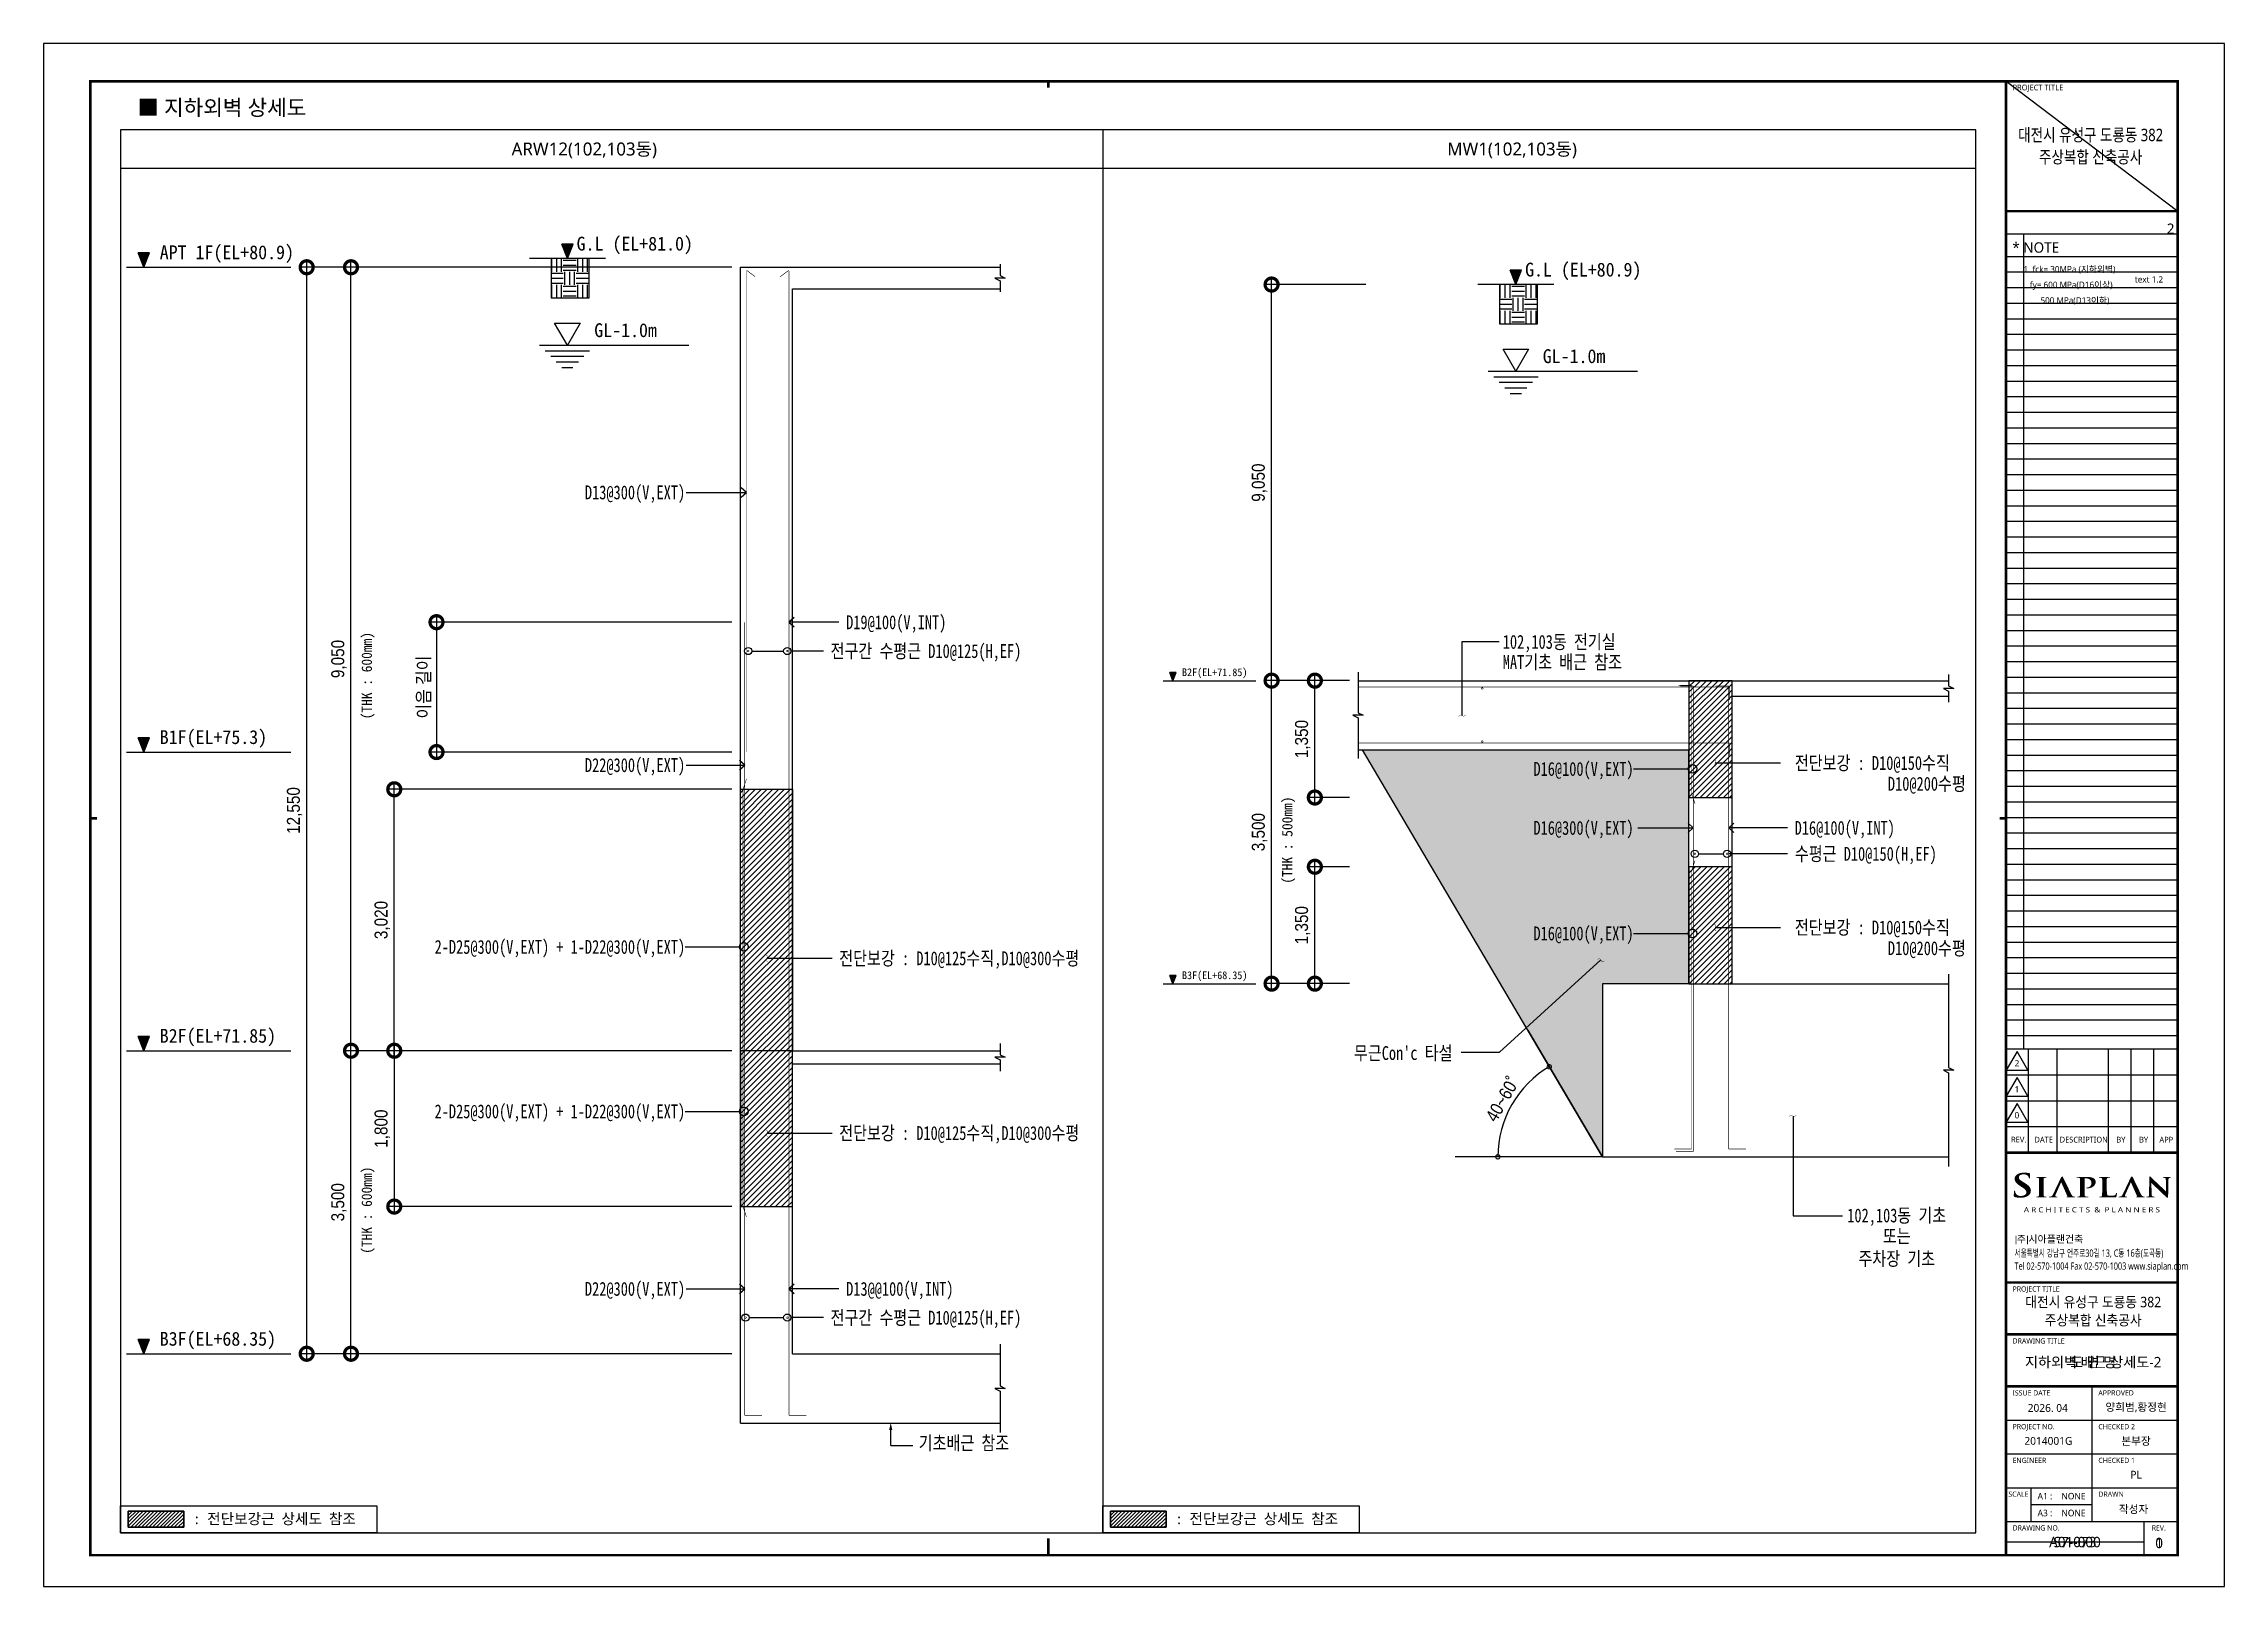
# Model space of a CAD drawing. Header units: millimetres. Extents: x 0 to 252030, y -124740 to 196020.
# Drawn here: x 50430 to 75630, y -71280 to -53460 of the extents above; entities that cross this region are included whole.
import ezdxf
from ezdxf.enums import TextEntityAlignment as Align

# ---------------------------------------------------------------- set-up
doc = ezdxf.new("R2010")
doc.units = ezdxf.units.MM
doc.header["$LTSCALE"] = 30
doc.layers.get('DEFPOINTS').update_dxf_attribs({"color": 142})
for name, color, linetype in [('0-LIST.테두리선', 7, 'Continuous'), ('0-SEC1', 3, 'Continuous'), ('0-TEXT', 3, 'Continuous'), ('0-주철근', 2, 'Continuous'), ('0-지시선', 7, 'Continuous'), ('0-해치', 251, 'Continuous'), ('AA-SHEET-TEXT', 3, 'Continuous'), ('S-CON', 2, 'Continuous'), ('S-SYM', 5, 'Continuous'), ('S-철근', 3, 'Continuous'), ('TABLE-1', 3, 'Continuous'), ('TEX', 3, 'Continuous'), ('TEXT', 6, 'Continuous'), ('X-PLAN-B1F$0$A-DIM', 7, 'Continuous'), ('XR-FORM_(도룡동)$0$AA-SHEET', 9, 'Continuous'), ('XR-FORM_(도룡동)$0$Sheet', 7, 'Continuous'), ('XR-FORM_(도룡동)$0$Sheet-text', 3, 'Continuous'), ('XR-FORM_(도룡동)$0$TEXT', 3, 'Continuous')]:
    doc.layers.add(name, color=color, linetype=linetype)
doc.styles.add('X-PLAN-B1F$0$Gdim', font='Dotum.ttf', dxfattribs={"width": 0.9})
doc.styles.add('XR-FORM$0$맑은고딕', font='malgun.ttf')
doc.styles.add('XR-FORM_(도룡동)$0$맑은고딕', font='malgun.ttf')
doc.styles.add('XR-FORM_(도룡동)$0$충북옥천_FORM$0$맑은고딕', font='malgun.ttf')
doc.styles.add('XR-FORM_(도룡동)$1$맑은고딕', font='malgun.ttf')
doc.styles.add('XR-FORM_(도룡동)$2$맑은고딕', font='malgun.ttf')
doc.styles.add('XR-FORM_(도룡동)$3$맑은고딕', font='malgun.ttf')
doc.styles.add('돋음체', font='DotumChe.ttf')
doc.styles.add('맑은 고딕', font='malgun.ttf')
doc.styles.add('맑은고딕', font='malgun.ttf')
doc.dimstyles.new('X-PLAN-B1F$0$Gdim200', dxfattribs={"dimscale": 200, "dimtxt": 3, "dimasz": 6, "dimexe": 1.5, "dimexo": 2, "dimgap": 1, "dimtad": 1, "dimdec": 0, "dimzin": 0, "dimdsep": 46, "dimlunit": 6, "dimtxsty": 'X-PLAN-B1F$0$Gdim', "dimblk": 'X-PLAN-B1F$0$_DotSmall', "dimcen": 1.5, "dimdle": 1.5, "dimclrd": 1, "dimclre": 1, "dimclrt": 256, "dimazin": 0, "dimtfac": 1, "dimtdec": 0, "dimtix": 1, "dimtmove": 2, "dimatfit": 3, "dimldrblk": 'X-PLAN-B1F$0$_DotSmall', "dimfxl": 1.5, "dimtolj": 1, "dimtzin": 0, "dimlwd": -1, "dimlwe": -1, "dimarcsym": 0})

msp = doc.modelspace()

# ---------------------------------------------------------------- texts
at = {"layer": '0-TEXT', "color": 2, "style": '돋음체'}
for s, p in [('G.L (EL+81.0)', (56589.05711, -55850.11551)), ('APT 1F(EL+80.9)', (51771.92948, -55950.11551)), ('B1F(EL+75.3)', (51771.92948, -61550.11551)), ('B2F(EL+71.85)', (51771.92948, -65000.11551)), ('B3F(EL+68.35)', (51771.92948, -68500.11551))]:
    msp.add_text(s, height=160, dxfattribs=at).set_placement(p)
at = {"layer": '0-TEXT', "style": '돋음체'}
for s, height, p in [('G.L (EL+80.9)', 160, (67549.42656, -56150.11551)), ('GL-1.0m', 160, (56793.05682, -56850.11551)), ('GL-1.0m', 160, (67753.42627, -57150.11551)), ('B2F(EL+71.85)', 90, (63584.69165, -60765.97021)), ('B3F(EL+68.35)', 90, (63584.69165, -64265.97021)), (': 전단보강근 상세도 참조', 124.153948, (52159.3063, -70561.534, 0.00034)), (': 전단보강근 상세도 참조', 124.153948, (63510.2827, -70561.534, 0.00034))]:
    msp.add_text(s, height=height, dxfattribs=at).set_placement(p)
at = {"layer": '0-TEXT', "color": 4, "style": '돋음체', "width": 0.8}
for s, p in [('D13@300(V,EXT)', (57843.41539, -58643.49769)), ('D22@300(V,EXT)', (57843.41539, -61793.49769)), ('D16@100(V,EXT)', (68803.78484, -61837.58999)), ('D16@300(V,EXT)', (68803.78484, -62518.49769)), ('D16@100(V,EXT)', (68803.78484, -63737.58999)), ('2-D25@300(V,EXT) + 1-D22@300(V,EXT)', (57843.41539, -63893.49769)), ('2-D25@300(V,EXT) + 1-D22@300(V,EXT)', (57843.41539, -65793.49769)), ('D22@300(V,EXT)', (57843.41539, -67843.49769))]:
    msp.add_text(s, height=160, dxfattribs=at).set_placement(p, align=Align.MIDDLE_RIGHT)
for s, p in [(' D19@100(V,INT)', (59620.83266, -60143.49769)), (' 전구간 수평근 D10@125(H,EF)', (59440.83266, -60476.26163)), ('  전단보강 : D10@150수직', (70501.20211, -61768.978)), ('               D10@200수평', (70501.20211, -62008.978)), (' D16@100(V,INT)', (70581.20211, -62518.49769)), ('  수평근 D10@150(H,EF)', (70501.20211, -62818.49769)), ('  전단보강 : D10@150수직', (70501.20211, -63668.978)), (' 전단보강 : D10@125수직,D10@300수평', (59540.83266, -64024.96381)), ('               D10@200수평', (70501.20211, -63908.978)), (' 전단보강 : D10@125수직,D10@300수평', (59540.83266, -66043.49769)), (' D13@@100(V,INT)', (59620.83266, -67843.49769)), (' 전구간 수평근 D10@125(H,EF)', (59440.83266, -68176.26163))]:
    msp.add_text(s, height=160, dxfattribs=at).set_placement(p, align=Align.MIDDLE_LEFT)
at = {"layer": '0-TEXT', "linetype": 'Continuous', "style": '돋음체'}
for p in [(54223.64497, -61264.3793), (54223.64497, -67439.3793)]:
    msp.add_text('(THK : 600mm)', height=120, rotation=90, dxfattribs=at).set_placement(p)
at = {"layer": '0-TEXT', "color": 4, "style": '돋음체', "width": 0.8}
for s, p in [('102,103동 전기실', (67291.27061, -60449.78056)), ('MAT기초 배근 참조', (67291.27061, -60683.3197)), ("무근Con'c 타설", (65571.55278, -65199.23285)), ('기초배근 참조', (60541.97069, -69703.75308))]:
    msp.add_text(s, height=160, dxfattribs=at).set_placement(p)
at = {"layer": '0-TEXT', "color": 1, "linetype": 'Continuous', "style": '돋음체'}
msp.add_text('(THK : 500mm)', height=120, rotation=90, dxfattribs=at).set_placement((64861.21397, -63164.3793))
at = {"layer": '0-TEXT', "color": 4, "style": '돋음체', "width": 0.8}
for s, p in [('102,103동 기초', (71844.07123, -66995.10493)), ('또는', (71844.07123, -67234.10493)), ('주차장 기초', (71844.07123, -67494.10493))]:
    msp.add_text(s, height=160, dxfattribs=at).set_placement(p, align=Align.MIDDLE_CENTER)
at = {"layer": 'AA-SHEET-TEXT'}
for s, style, p in [('지하외벽 배근 상세도-2', 'XR-FORM$0$맑은고딕', (74113.90026, -68690.0206)), ('S7-073', 'XR-FORM_(도룡동)$2$맑은고딕', (73903.50013, -70768.09032)), ('0', '맑은고딕', (74875.95675, -70778.92003))]:
    msp.add_text(s, height=120, dxfattribs=dict(at, style=style)).set_placement(p, align=Align.MIDDLE_CENTER)
for style, p in [('XR-FORM_(도룡동)$0$맑은고딕', (74025.41387, -70237.84788)), ('XR-FORM_(도룡동)$1$맑은고딕', (74025.41387, -70432.61602))]:
    msp.add_text('NONE', height=75, dxfattribs=dict(at, style=style)).set_placement(p, align=Align.MIDDLE_RIGHT)
at = {"layer": 'TEX', "style": '맑은 고딕'}
for s, p in [('ARW12(102,103동)', (56677.87514, -54677.0165)), ('MW1(102,103동)', (67399.12514, -54677.0165))]:
    msp.add_text(s, height=150, dxfattribs=at).set_placement(p, align=Align.MIDDLE_CENTER)
for s, p in [('1. fck= 30MPa (지하외벽)', (73309.3931, -56065.08095)), ('   fy= 600 MPa(D16이상) ', (73309.3931, -56245.08095)), ('        500 MPa(D13이하)', (73309.3931, -56425.08095))]:
    msp.add_text(s, height=72, dxfattribs=at).set_placement(p, align=Align.MIDDLE_LEFT)
at = {"layer": 'TEXT', "style": '맑은 고딕'}
msp.add_text('■ 지하외벽 상세도', height=180, dxfattribs=at).set_placement((51516.07557, -54199.02203), align=Align.MIDDLE_LEFT)
at = {"layer": 'X-PLAN-B1F$0$A-DIM', "color": 1, "insert": (67287.97122, -65651.93396), "char_height": 150, "attachment_point": 5, "rotation": 60, "style": 'X-PLAN-B1F$0$Gdim'}
msp.add_mtext('\\fDotum|b0|i0|c129|p50;40~60˚', dxfattribs=at)

# ---------------------------------------------------------------- blocks, each defined once
blk = doc.blocks.new('XR-FORM_(도룡동)$0$S')
at = {"layer": 'XR-FORM_(도룡동)$0$Sheet'}
h = blk.add_hatch(color=6, dxfattribs=at)
edge = h.paths.add_edge_path()
edge.add_spline(control_points=[(76338, 15545), (76338, 15545), (76295, 15571), (76295, 15571), (76172, 15645), (76132, 15687), (76132, 15744), (76132, 15817), (76203, 15865), (76313, 15865), (76409, 15865), (76454, 15832), (76479, 15807), (76511, 15775), (76518, 15737), (76518, 15729), (76518, 15711), (76524, 15702), (76538, 15702), (76557, 15702), (76559, 15724), (76559, 15744), (76559, 15811), (76562, 15848), (76564, 15870), (76564, 15870), (76565, 15890), (76565, 15890), (76565, 15905), (76548, 15908), (76540, 15909), (76494, 15919), (76430, 15930), (76333, 15930), (76119, 15930), (75970, 15833), (75970, 15695), (75970, 15588), (76037, 15502), (76202, 15401), (76202, 15401), (76273, 15357), (76273, 15357), (76398, 15281), (76423, 15225), (76423, 15165), (76423, 15099), (76352, 15030), (76220, 15030), (76155, 15030), (76041, 15045), (76002, 15150), (75994, 15172), (75988, 15197), (75988, 15211), (75988, 15217), (75988, 15236), (75968, 15236), (75948, 15236), (75946, 15209), (75945, 15201), (75945, 15201), (75945, 15197), (75945, 15197), (75943, 15174), (75938, 15104), (75938, 15040), (75938, 15011), (75943, 15004), (75970, 14994), (76035, 14972), (76103, 14962), (76198, 14962), (76298, 14962), (76379, 14979), (76447, 15013), (76575, 15079), (76595, 15177), (76595, 15230), (76595, 15347), (76528, 15430), (76338, 15545)], knot_values=[0, 0, 0, 0, 1, 1, 1, 2, 2, 2, 3, 3, 3, 4, 4, 4, 5, 5, 5, 6, 6, 6, 7, 7, 7, 8, 8, 8, 9, 9, 9, 10, 10, 10, 11, 11, 11, 12, 12, 12, 13, 13, 13, 14, 14, 14, 15, 15, 15, 16, 16, 16, 17, 17, 17, 18, 18, 18, 19, 19, 19, 20, 20, 20, 21, 21, 21, 22, 22, 22, 23, 23, 23, 24, 24, 24, 25, 25, 25, 26, 26, 26, 27, 27, 27, 27], degree=3, periodic=0)
h = blk.add_hatch(color=6, dxfattribs=at)
edge = h.paths.add_edge_path()
edge.add_spline(control_points=[(77180, 15007), (77180, 15007), (77166, 15007), (77166, 15007), (77156, 15007), (77148, 15007), (77134, 15009), (77098, 15014), (77093, 15029), (77089, 15056), (77084, 15098), (77084, 15641), (77086, 15677), (77089, 15714), (77100, 15725), (77131, 15729), (77143, 15731), (77153, 15732), (77163, 15732), (77163, 15732), (77180, 15732), (77180, 15732), (77188, 15732), (77195, 15739), (77195, 15747), (77195, 15755), (77188, 15761), (77180, 15761), (77180, 15761), (76814, 15761), (76814, 15761), (76806, 15761), (76800, 15755), (76800, 15747), (76800, 15739), (76806, 15732), (76814, 15732), (76814, 15732), (76832, 15732), (76832, 15732), (76847, 15732), (76860, 15730), (76871, 15728), (76897, 15723), (76909, 15710), (76912, 15677), (76912, 15677), (76912, 15677), (76912, 15677), (76914, 15650), (76915, 15103), (76908, 15057), (76904, 15025), (76895, 15014), (76873, 15011), (76858, 15008), (76843, 15007), (76827, 15007), (76826, 15007), (76814, 15007), (76814, 15007), (76806, 15007), (76800, 15000), (76800, 14992), (76800, 14984), (76806, 14977), (76814, 14977), (76814, 14977), (77180, 14977), (77180, 14977), (77188, 14977), (77195, 14984), (77195, 14992), (77195, 15000), (77188, 15007), (77180, 15007)], knot_values=[0, 0, 0, 0, 1, 1, 1, 2, 2, 2, 3, 3, 3, 4, 4, 4, 5, 5, 5, 6, 6, 6, 7, 7, 7, 8, 8, 8, 9, 9, 9, 10, 10, 10, 11, 11, 11, 12, 12, 12, 13, 13, 13, 14, 14, 14, 15, 15, 15, 16, 16, 16, 17, 17, 17, 18, 18, 18, 19, 19, 19, 20, 20, 20, 21, 21, 21, 22, 22, 22, 23, 23, 23, 24, 24, 24, 25, 25, 25, 25], degree=3, periodic=0)
h = blk.add_hatch(color=6, dxfattribs=at)
edge = h.paths.add_edge_path()
edge.add_spline(control_points=[(78289, 15008), (78289, 15008), (78256, 15008), (78256, 15008), (78252, 15008), (78248, 15009), (78243, 15010), (78220, 15014), (78192, 15028), (78158, 15085), (78158, 15085), (77848, 15727), (77836, 15749), (77824, 15773), (77816, 15784), (77802, 15784), (77787, 15784), (77771, 15771), (77757, 15741), (77757, 15741), (77450, 15097), (77450, 15097), (77424, 15042), (77401, 15015), (77350, 15010), (77342, 15009), (77328, 15008), (77317, 15008), (77317, 15008), (77304, 15008), (77304, 15008), (77298, 15008), (77292, 15002), (77292, 14994), (77292, 14987), (77298, 14980), (77304, 14980), (77304, 14980), (77609, 14980), (77609, 14980), (77615, 14980), (77621, 14987), (77621, 14994), (77621, 15002), (77615, 15008), (77609, 15008), (77609, 15008), (77576, 15008), (77576, 15008), (77539, 15008), (77534, 15021), (77534, 15033), (77534, 15044), (77540, 15068), (77552, 15094), (77552, 15094), (77762, 15561), (77762, 15561), (77762, 15561), (78005, 15016), (78004, 15016), (78005, 15014), (78005, 15012), (78004, 15010), (78003, 15008), (78001, 15008), (77998, 15008), (77998, 15008), (77984, 15008), (77984, 15008), (77978, 15008), (77972, 15002), (77972, 14994), (77972, 14987), (77978, 14980), (77984, 14980), (77984, 14980), (78289, 14980), (78289, 14980), (78295, 14980), (78301, 14987), (78301, 14994), (78301, 15002), (78295, 15008), (78289, 15008)], knot_values=[0, 0, 0, 0, 1, 1, 1, 2, 2, 2, 3, 3, 3, 4, 4, 4, 5, 5, 5, 6, 6, 6, 7, 7, 7, 8, 8, 8, 9, 9, 9, 10, 10, 10, 11, 11, 11, 12, 12, 12, 13, 13, 13, 14, 14, 14, 15, 15, 15, 16, 16, 16, 17, 17, 17, 18, 18, 18, 19, 19, 19, 20, 20, 20, 21, 21, 21, 22, 22, 22, 23, 23, 23, 24, 24, 24, 25, 25, 25, 26, 26, 26, 27, 27, 27, 28, 28, 28, 28], degree=3, periodic=0)
h = blk.add_hatch(color=250, dxfattribs=at)
edge = h.paths.add_edge_path()
edge.add_spline(control_points=[(78762, 15355), (78740, 15355), (78721, 15354), (78721, 15339), (78721, 15329), (78732, 15327), (78739, 15326), (78739, 15326), (78761, 15325), (78768, 15325), (78956, 15325), (79092, 15431), (79092, 15577), (79092, 15629), (79059, 15678), (79025, 15703), (79003, 15719), (78945, 15762), (78781, 15762), (78781, 15762), (78772, 15762), (78771, 15762), (78771, 15762), (78376, 15762), (78376, 15762), (78367, 15762), (78360, 15756), (78360, 15748), (78360, 15740), (78367, 15734), (78376, 15734), (78376, 15734), (78423, 15734), (78423, 15734), (78429, 15733), (78435, 15733), (78438, 15732), (78480, 15725), (78488, 15709), (78491, 15677), (78491, 15677), (78491, 15677), (78491, 15677), (78493, 15651), (78494, 15108), (78487, 15062), (78481, 15030), (78474, 15013), (78453, 15010), (78437, 15007), (78422, 15006), (78407, 15006), (78406, 15006), (78396, 15006), (78396, 15006), (78387, 15006), (78380, 14999), (78380, 14991), (78380, 14983), (78387, 14977), (78396, 14977), (78396, 14977), (78791, 14977), (78791, 14977), (78800, 14977), (78807, 14983), (78807, 14991), (78807, 14999), (78800, 15006), (78791, 15006), (78791, 15006), (78781, 15006), (78781, 15006), (78761, 15006), (78733, 15008), (78715, 15010), (78681, 15013), (78672, 15031), (78668, 15061), (78662, 15105), (78662, 15684), (78662, 15690), (78662, 15699), (78664, 15704), (78669, 15705), (78679, 15708), (78707, 15709), (78729, 15709), (78757, 15709), (78810, 15704), (78857, 15670), (78924, 15623), (78931, 15562), (78931, 15520), (78931, 15418), (78833, 15355), (78762, 15355)], knot_values=[0, 0, 0, 0, 1, 1, 1, 2, 2, 2, 3, 3, 3, 4, 4, 4, 5, 5, 5, 6, 6, 6, 7, 7, 7, 8, 8, 8, 9, 9, 9, 10, 10, 10, 11, 11, 11, 12, 12, 12, 13, 13, 13, 14, 14, 14, 15, 15, 15, 16, 16, 16, 17, 17, 17, 18, 18, 18, 19, 19, 19, 20, 20, 20, 21, 21, 21, 22, 22, 22, 23, 23, 23, 24, 24, 24, 25, 25, 25, 26, 26, 26, 27, 27, 27, 28, 28, 28, 29, 29, 29, 30, 30, 30, 31, 31, 31, 32, 32, 32, 32], degree=3, periodic=0)
h = blk.add_hatch(color=250, dxfattribs=at)
edge = h.paths.add_edge_path()
edge.add_spline(control_points=[(79896, 15147), (79880, 15147), (79878, 15134), (79877, 15128), (79875, 15109), (79860, 15082), (79845, 15069), (79815, 15043), (79768, 15042), (79696, 15042), (79592, 15042), (79561, 15049), (79541, 15063), (79541, 15063), (79541, 15063), (79541, 15063), (79522, 15076), (79515, 15314), (79515, 15460), (79515, 15617), (79515, 15645), (79518, 15677), (79521, 15714), (79532, 15724), (79562, 15729), (79578, 15731), (79599, 15732), (79612, 15732), (79620, 15732), (79633, 15732), (79638, 15739), (79640, 15742), (79641, 15745), (79641, 15748), (79641, 15756), (79634, 15762), (79626, 15762), (79626, 15762), (79235, 15762), (79235, 15762), (79226, 15762), (79220, 15756), (79220, 15748), (79220, 15743), (79222, 15738), (79227, 15736), (79227, 15735), (79229, 15735), (79229, 15734), (79235, 15732), (79243, 15732), (79247, 15732), (79265, 15732), (79280, 15731), (79290, 15729), (79331, 15722), (79340, 15709), (79342, 15677), (79344, 15651), (79345, 15108), (79338, 15062), (79332, 15030), (79326, 15013), (79304, 15010), (79290, 15007), (79276, 15006), (79262, 15006), (79262, 15006), (79245, 15006), (79245, 15006), (79237, 15006), (79230, 14999), (79230, 14991), (79230, 14983), (79237, 14977), (79245, 14977), (79245, 14977), (79615, 14977), (79615, 14977), (79615, 14977), (79805, 14976), (79805, 14976), (79874, 14976), (79882, 14981), (79891, 15006), (79901, 15036), (79910, 15113), (79910, 15125), (79910, 15135), (79910, 15147), (79896, 15147)], knot_values=[0, 0, 0, 0, 1, 1, 1, 2, 2, 2, 3, 3, 3, 4, 4, 4, 5, 5, 5, 6, 6, 6, 7, 7, 7, 8, 8, 8, 9, 9, 9, 10, 10, 10, 11, 11, 11, 12, 12, 12, 13, 13, 13, 14, 14, 14, 15, 15, 15, 16, 16, 16, 17, 17, 17, 18, 18, 18, 19, 19, 19, 20, 20, 20, 21, 21, 21, 22, 22, 22, 23, 23, 23, 24, 24, 24, 25, 25, 25, 26, 26, 26, 27, 27, 27, 28, 28, 28, 29, 29, 29, 30, 30, 30, 30], degree=3, periodic=0)
h = blk.add_hatch(color=250, dxfattribs=at)
edge = h.paths.add_edge_path()
edge.add_spline(control_points=[(80974, 15008), (80974, 15008), (80942, 15008), (80942, 15008), (80937, 15008), (80933, 15009), (80928, 15010), (80905, 15014), (80878, 15028), (80843, 15085), (80843, 15085), (80533, 15727), (80521, 15749), (80509, 15773), (80501, 15784), (80487, 15784), (80472, 15784), (80457, 15771), (80442, 15741), (80442, 15741), (80135, 15097), (80135, 15097), (80109, 15042), (80086, 15015), (80035, 15010), (80027, 15009), (80013, 15008), (80002, 15008), (80002, 15008), (79989, 15008), (79989, 15008), (79983, 15008), (79977, 15002), (79977, 14994), (79977, 14987), (79983, 14980), (79989, 14980), (79989, 14980), (80294, 14980), (80294, 14980), (80300, 14980), (80306, 14987), (80306, 14994), (80306, 15002), (80300, 15008), (80294, 15008), (80294, 15008), (80261, 15008), (80261, 15008), (80224, 15008), (80219, 15021), (80219, 15033), (80219, 15044), (80225, 15068), (80237, 15094), (80237, 15094), (80447, 15561), (80447, 15561), (80447, 15561), (80690, 15016), (80690, 15016), (80690, 15014), (80690, 15012), (80689, 15010), (80688, 15008), (80686, 15008), (80683, 15008), (80683, 15008), (80669, 15008), (80669, 15008), (80663, 15008), (80657, 15002), (80657, 14994), (80657, 14987), (80663, 14980), (80669, 14980), (80669, 14980), (80974, 14980), (80974, 14980), (80980, 14980), (80986, 14987), (80986, 14994), (80986, 15002), (80980, 15008), (80974, 15008)], knot_values=[0, 0, 0, 0, 1, 1, 1, 2, 2, 2, 3, 3, 3, 4, 4, 4, 5, 5, 5, 6, 6, 6, 7, 7, 7, 8, 8, 8, 9, 9, 9, 10, 10, 10, 11, 11, 11, 12, 12, 12, 13, 13, 13, 14, 14, 14, 15, 15, 15, 16, 16, 16, 17, 17, 17, 18, 18, 18, 19, 19, 19, 20, 20, 20, 21, 21, 21, 22, 22, 22, 23, 23, 23, 24, 24, 24, 25, 25, 25, 26, 26, 26, 27, 27, 27, 28, 28, 28, 28], degree=3, periodic=0)
h = blk.add_hatch(color=250, dxfattribs=at)
edge = h.paths.add_edge_path()
edge.add_spline(control_points=[(81976, 15761), (81976, 15761), (81692, 15761), (81692, 15761), (81686, 15761), (81681, 15755), (81681, 15747), (81681, 15739), (81686, 15732), (81692, 15732), (81692, 15732), (81700, 15732), (81702, 15732), (81718, 15732), (81744, 15732), (81760, 15726), (81783, 15717), (81794, 15705), (81795, 15641), (81795, 15641), (81806, 15233), (81806, 15224), (81806, 15224), (81806, 15202), (81806, 15202), (81797, 15210), (81212, 15762), (81212, 15762), (81199, 15775), (81187, 15784), (81176, 15784), (81158, 15784), (81158, 15750), (81158, 15740), (81158, 15740), (81148, 15134), (81148, 15134), (81147, 15045), (81143, 15018), (81117, 15011), (81101, 15006), (81079, 15006), (81068, 15006), (81067, 15006), (81057, 15006), (81057, 15006), (81051, 15006), (81046, 14999), (81046, 14991), (81046, 14983), (81051, 14976), (81057, 14976), (81057, 14976), (81353, 14976), (81353, 14976), (81359, 14976), (81364, 14983), (81364, 14991), (81364, 14999), (81359, 15006), (81353, 15006), (81353, 15006), (81342, 15006), (81340, 15006), (81324, 15006), (81303, 15006), (81284, 15013), (81268, 15018), (81251, 15035), (81248, 15122), (81248, 15122), (81237, 15522), (81236, 15534), (81241, 15530), (81780, 15014), (81821, 14978), (81833, 14966), (81851, 14966), (81864, 14966), (81880, 14966), (81882, 14986), (81882, 15002), (81882, 15002), (81894, 15649), (81894, 15649), (81895, 15706), (81903, 15722), (81931, 15729), (81944, 15732), (81952, 15732), (81963, 15732), (81965, 15732), (81976, 15732), (81976, 15732), (81982, 15732), (81987, 15739), (81987, 15747), (81987, 15755), (81982, 15761), (81976, 15761)], knot_values=[0, 0, 0, 0, 1, 1, 1, 2, 2, 2, 3, 3, 3, 4, 4, 4, 5, 5, 5, 6, 6, 6, 7, 7, 7, 8, 8, 8, 9, 9, 9, 10, 10, 10, 11, 11, 11, 12, 12, 12, 13, 13, 13, 14, 14, 14, 15, 15, 15, 16, 16, 16, 17, 17, 17, 18, 18, 18, 19, 19, 19, 20, 20, 20, 21, 21, 21, 22, 22, 22, 23, 23, 23, 24, 24, 24, 25, 25, 25, 26, 26, 26, 27, 27, 27, 28, 28, 28, 29, 29, 29, 30, 30, 30, 31, 31, 31, 32, 32, 32, 33, 33, 33, 33], degree=3, periodic=0)
at = {"layer": 'DEFPOINTS'}
for p, q in [((75750, 52950), (82250, 52950)), ((75640, 52073), (82226, 52073)), ((76315, 52073), (76315, 20700)), ((82250, 51196), (75640, 51196)), ((82250, 50596), (75640, 50596)), ((82250, 49996), (75640, 49996)), ((82250, 49396), (75640, 49396)), ((82250, 48796), (75640, 48796)), ((82250, 48196), (75640, 48196)), ((82250, 47596), (75640, 47596)), ((82250, 46996), (75640, 46996)), ((82250, 46396), (75640, 46396)), ((82250, 45796), (75640, 45796)), ((82250, 45196), (75640, 45196)), ((82250, 44596), (75640, 44596)), ((82250, 43996), (75640, 43996)), ((82250, 43396), (75640, 43396)), ((82250, 42796), (75640, 42796)), ((82250, 42196), (75640, 42196)), ((82250, 41596), (75640, 41596)), ((82250, 40996), (75640, 40996)), ((82250, 40396), (75640, 40396)), ((82250, 39796), (75640, 39796)), ((82250, 39196), (75640, 39196)), ((82250, 38596), (75640, 38596)), ((82250, 37996), (75640, 37996)), ((82250, 37396), (75640, 37396)), ((82250, 36796), (75640, 36796)), ((82250, 36196), (75640, 36196)), ((82250, 35596), (75640, 35596)), ((82250, 34996), (75640, 34996)), ((82250, 34396), (75640, 34396)), ((82250, 33796), (75640, 33796)), ((82250, 33196), (75640, 33196)), ((82250, 32596), (75640, 32596)), ((82250, 31996), (75640, 31996)), ((82250, 31396), (75640, 31396)), ((82250, 30796), (75640, 30796)), ((82250, 30196), (75640, 30196)), ((82250, 29596), (75640, 29596)), ((82250, 28996), (75640, 28996)), ((82250, 28396), (75640, 28396)), ((82250, 27796), (75640, 27796)), ((82250, 27196), (75640, 27196)), ((82250, 26596), (75640, 26596)), ((82250, 25996), (75640, 25996)), ((82250, 25396), (75640, 25396)), ((82250, 24796), (75640, 24796)), ((82250, 24196), (75640, 24196)), ((82250, 23596), (75640, 23596)), ((82250, 22996), (75640, 22996)), ((82250, 22396), (75640, 22396)), ((82250, 21796), (75640, 21796)), ((82250, 21196), (75640, 21196)), ((80950, 1706), (75640, 1706))]:
    blk.add_line(p, q, dxfattribs=at)
at = {"layer": 'XR-FORM_(도룡동)$0$AA-SHEET', "const_width": 99.9}
blk.add_lwpolyline([(75750, 52950), (82250, 52950)], dxfattribs=at)
at = {"layer": 'XR-FORM_(도룡동)$0$Sheet'}
for p, q in [((75590, 20700), (82204, 20700)), ((76490, 20700), (76490, 16700)), ((77590, 20700), (77590, 16700)), ((79575, 20700), (79575, 16700)), ((80450, 20700), (80450, 16700)), ((81325, 20700), (81325, 16700)), ((75640, 19700), (82254, 19700)), ((75640, 18700), (82254, 18700)), ((75640, 17700), (82254, 17700)), ((78945, 7700), (78945, 2500)), ((75640, 6400), (82250, 6400)), ((75640, 5100), (82250, 5100)), ((75640, 3800), (82250, 3800)), ((76591, 3798), (76591, 2500)), ((76591, 3149), (78945, 3149)), ((75640, 2500), (82250, 2500)), ((80950, 2500), (80950, 1200))]:
    blk.add_line(p, q, dxfattribs=at)
at = {"layer": 'XR-FORM_(도룡동)$0$Sheet', "const_width": 100}
blk.add_lwpolyline([(1850, 57950), (82250, 57950), (82250, 1200), (1850, 1200)], close=True, dxfattribs=at)
at = {"layer": 'XR-FORM_(도룡동)$0$Sheet', "linetype": 'Continuous', "const_width": 100}
for points in [[(38745, 57950), (38745, 57700)], [(2100, 29575), (1850, 29575)], [(75640, 29575), (75390, 29575)], [(38745, 1846), (38745, 1200)]]:
    blk.add_lwpolyline(points, dxfattribs=at)
at = {"layer": 'XR-FORM_(도룡동)$0$Sheet', "const_width": 100}
for points in [[(75640, 57950), (75640, 1200)], [(75640, 52950), (82250, 52950)], [(75640, 16700), (82250, 16700)], [(75640, 11700), (82250, 11700)], [(75640, 9700), (82250, 9700)], [(75640, 7700), (82250, 7700)]]:
    blk.add_lwpolyline(points, dxfattribs=at)
at = {"layer": 'XR-FORM_(도룡동)$0$Sheet'}
for points in [[(76065, 20589), (75650, 19869), (76481, 19869)], [(76065, 19589), (75650, 18869), (76481, 18869)], [(76065, 18589), (75650, 17869), (76481, 17869)]]:
    blk.add_lwpolyline(points, close=True, dxfattribs=at)
at = {"layer": 'XR-FORM_(도룡동)$0$Sheet', "color": 3, "const_width": 28}
for points in [[(76026, 13508), (76026, 13172)], [(76466, 13508), (76466, 13172)]]:
    blk.add_lwpolyline(points, dxfattribs=at)
at = {"layer": 'DEFPOINTS', "style": 'XR-FORM_(도룡동)$3$맑은고딕'}
blk.add_text('2', height=400, dxfattribs=at).set_placement((82126, 52273), align=Align.MIDDLE_RIGHT)
blk.add_text('text 1.2', height=240, dxfattribs=at).set_placement((80599, 50202))
blk.add_text('도 면 명', height=400, dxfattribs=at).set_placement((78996, 8633), align=Align.MIDDLE_CENTER)
at = {"layer": 'XR-FORM_(도룡동)$0$Sheet', "style": 'XR-FORM_(도룡동)$3$맑은고딕'}
for s, height, p in [('PROJECT TITLE', 220, (75890, 57600)), ('PROJECT TITLE', 200, (75890, 11350)), ('DRAWING TITLE', 200, (75890, 9350)), ('ISSUE DATE', 200, (75890, 7350)), ('APPROVED', 200, (79195, 7350)), ('PROJECT NO. ', 200, (75890, 6050)), ('CHECKED 2 ', 200, (79195, 6050)), ('ENGINEER', 200, (75890, 4750)), ('CHECKED 1 ', 200, (79195, 4750)), ('SCALE', 200, (75730, 3450)), ('DRAWN', 200, (79195, 3450)), ('DRAWING NO.', 200, (75890, 2150)), ('REV.', 200, (81250, 2150))]:
    blk.add_text(s, height=height, dxfattribs=at).set_placement(p)
for s, height, p in [('2', 240, (76059, 20140)), ('1', 240, (76059, 19140)), ('0', 240, (76059, 18140)), (' REV.', 220, (76090, 17200)), ('DATE', 220, (77090, 17200)), ('DESCRIPTION', 220, (78632, 17200)), ('BY', 220, (80062, 17200)), ('BY', 220, (80938, 17200)), ('APP', 220, (81812, 17200))]:
    blk.add_text(s, height=height, dxfattribs=at).set_placement(p, align=Align.MIDDLE)
at = {"layer": 'XR-FORM_(도룡동)$0$Sheet', "color": 3, "style": 'XR-FORM_(도룡동)$3$맑은고딕', "width": 1.2}
blk.add_text('A R C H I T E C T S  &  P L A N N E R S', height=200, dxfattribs=at).set_placement((78947, 14500), align=Align.MIDDLE_CENTER)
at = {"layer": 'XR-FORM_(도룡동)$0$Sheet', "color": 3, "style": 'XR-FORM_(도룡동)$3$맑은고딕'}
blk.add_text('주 시아플랜건축', height=280, dxfattribs=at).set_placement((76057, 13372), align=Align.MIDDLE_LEFT)
at = {"layer": 'XR-FORM_(도룡동)$0$Sheet', "color": 3, "style": 'XR-FORM_(도룡동)$3$맑은고딕', "width": 0.65}
for s, p in [('서울특별시 강남구 언주로30길 13, C동 16층(도곡동)', (75966, 12833)), ('Tel 02-570-1004 Fax 02-570-1003 www.siaplan.com', (75966, 12333))]:
    blk.add_text(s, height=280, dxfattribs=at).set_placement(p, align=Align.MIDDLE_LEFT)
at = {"layer": 'XR-FORM_(도룡동)$0$Sheet-text', "style": 'XR-FORM_(도룡동)$3$맑은고딕'}
blk.add_text('* NOTE', height=400, dxfattribs=at).set_placement((75881, 51550), align=Align.MIDDLE_LEFT)
at = {"layer": 'XR-FORM_(도룡동)$0$TEXT'}
for s, height, style, p in [('2026. 04', 300, 'XR-FORM_(도룡동)$3$맑은고딕', (77247, 6870)), ('A1 : ', 250, 'XR-FORM_(도룡동)$0$충북옥천_FORM$0$맑은고딕', (77179, 3474)), ('A3 : ', 250, 'XR-FORM_(도룡동)$0$충북옥천_FORM$0$맑은고딕', (77179, 2825))]:
    blk.add_text(s, height=height, dxfattribs=dict(at, style=style)).set_placement(p, align=Align.MIDDLE_CENTER)
at = {"layer": 'XR-FORM_(도룡동)$0$TEXT', "style": 'XR-FORM_(도룡동)$3$맑은고딕'}
blk.add_text('양희범,황정현', height=300, dxfattribs=at).set_placement((80649, 6901), align=Align.MIDDLE)
blk = doc.blocks.new('XR-FORM_(도룡동)', base_point=(101.33, -56114.51))
at = {"layer": 'DEFPOINTS'}
blk.add_line((377.95, 289.75), (411, 264.75), dxfattribs=at)
blk.add_lwpolyline([(0, 0), (420, 0), (420, 297), (0, 297)], close=True, dxfattribs=at)
at = {"xscale": 0.005, "yscale": 0.005, "zscale": 0.005}
blk.add_blockref('XR-FORM_(도룡동)$0$S', (-0.25, 0), dxfattribs=at)
at = {"layer": 'DEFPOINTS', "style": 'XR-FORM_(도룡동)$3$맑은고딕'}
for s, p in [('2014001G', (386.1, 28.01)), ('본부장', (402.99, 28.01)), ('PL', (402.99, 21.51))]:
    blk.add_text(s, height=1.5, dxfattribs=at).set_placement(p, align=Align.MIDDLE)
for p in [(393.26, 17.37), (393.26, 14.12)]:
    blk.add_text('NONE', height=1.25, dxfattribs=at).set_placement(p, align=Align.MIDDLE_RIGHT)
for s, height, p in [('작성자', 1.5, (402.51, 14.85)), ('A01-000', 2, (391.22, 8.53))]:
    blk.add_text(s, height=height, dxfattribs=at).set_placement(p, align=Align.MIDDLE_CENTER)
at = {"layer": 'XR-FORM_(도룡동)$0$Sheet-text', "style": 'XR-FORM_(도룡동)$3$맑은고딕', "width": 0.8}
for s, p in [('대전시 유성구 도룡동 382', (394.23, 279.42)), ('주상복합 신축공사', (394.23, 275.17))]:
    blk.add_text(s, height=2.4, dxfattribs=at).set_placement(p, align=Align.MIDDLE_CENTER)
at = {"layer": 'XR-FORM_(도룡동)$0$TEXT', "style": 'XR-FORM_(도룡동)$3$맑은고딕', "width": 0.9}
for s, p in [('대전시 유성구 도룡동 382', (394.73, 54.74)), ('주상복합 신축공사', (394.73, 51.24))]:
    blk.add_text(s, height=2, dxfattribs=at).set_placement(p, align=Align.MIDDLE_CENTER)
at = {"layer": 'XR-FORM_(도룡동)$0$TEXT', "style": 'XR-FORM_(도룡동)$3$맑은고딕'}
blk.add_text('1', height=2, dxfattribs=at).set_placement((407.43, 8.35), align=Align.MIDDLE_CENTER)
blk = doc.blocks.new('SOIL LEVEL')
at = {"layer": 'S-SYM'}
for p, q in [((1567, 1135), (-629, 1135)), ((348, 703), (0, 703)), ((20, 750), (20, 1125)), ((161, 750), (161, 1125)), ((301, 750), (301, 1125)), ((723, 1078), (348, 1078)), ((723, 938), (348, 938)), ((723, 797), (348, 797)), ((395, 1125), (395, 1135)), ((395, 375), (395, 750)), ((536, 1125), (536, 1135)), ((536, 375), (536, 750)), ((676, 1125), (676, 1135)), ((676, 375), (676, 750)), ((1098, 703), (723, 703)), ((770, 750), (770, 1125)), ((911, 750), (911, 1125)), ((1051, 750), (1051, 1125)), ((348, 563), (0, 563)), ((348, 422), (0, 422)), ((20, 0), (20, 375)), ((161, 0), (161, 375)), ((301, 0), (301, 375)), ((723, 328), (348, 328)), ((723, 188), (348, 188)), ((723, 47), (348, 47)), ((1098, 563), (723, 563)), ((1098, 422), (723, 422)), ((770, 0), (770, 375)), ((911, 0), (911, 375)), ((1051, 0), (1051, 375))]:
    blk.add_line(p, q, dxfattribs=at)
blk.add_lwpolyline([(1098, 1135), (0, 1135), (0, 0), (1098, 0)], close=True, dxfattribs=at)
blk = doc.blocks.new('WATER LEVEL')
at = {"layer": 'S-SYM'}
for p, q in [((-800, 0), (800, 0)), ((-640, -160), (640, -160)), ((-480, -320), (480, -320)), ((-320, -480), (320, -480)), ((-160, -640), (160, -640))]:
    blk.add_line(p, q, dxfattribs=at)
blk.add_lwpolyline([(0, 0), (-370, 640), (370, 640), (0, 0)], dxfattribs=at)
blk = doc.blocks.new('X-PLAN-B1F$0$_DotSmall')
at = {"color": 0, "linetype": 'ByBlock', "const_width": 0.5}
blk.add_lwpolyline([(-0.0625, 0, 1), (0.0625, 0, 1)], format="xyb", close=True, dxfattribs=at)
blk = doc.blocks.new('*D18')
at = {"layer": 'DEFPOINTS', "color": 0, "transparency": 16777216}
for p in [(64620, -60818), (65620, -60818), (65620, -64318)]:
    blk.add_point(p, dxfattribs=at)
at = {"layer": 'X-PLAN-B1F$0$A-DIM', "color": 1, "transparency": 16777216}
for p, q in [((65520, -60818), (64545, -60818)), ((64620, -64393), (64620, -60743)), ((65520, -64318), (64545, -64318))]:
    blk.add_line(p, q, dxfattribs=at)
at = {"layer": 'X-PLAN-B1F$0$A-DIM', "color": 1, "transparency": 16777216, "xscale": 300, "yscale": 300, "zscale": 300}
for p, rotation in [((64620, -60818), 90), ((64620, -64318), 270)]:
    blk.add_blockref('X-PLAN-B1F$0$_DotSmall', p, dxfattribs=dict(at, rotation=rotation))
at = {"layer": 'X-PLAN-B1F$0$A-DIM', "transparency": 16777216, "insert": (64480, -62568), "char_height": 150, "attachment_point": 5, "rotation": 90, "style": 'X-PLAN-B1F$0$Gdim'}
blk.add_mtext('\\A1;3,500', dxfattribs=at)
blk = doc.blocks.new('*D19')
at = {"layer": 'DEFPOINTS', "color": 0, "transparency": 16777216}
for p in [(65120, -60818), (65620, -60818), (65620, -62168)]:
    blk.add_point(p, dxfattribs=at)
at = {"layer": 'X-PLAN-B1F$0$A-DIM', "color": 1, "transparency": 16777216}
for p, q in [((65520, -60818), (65045, -60818)), ((65120, -62243), (65120, -60743)), ((65520, -62168), (65045, -62168))]:
    blk.add_line(p, q, dxfattribs=at)
at = {"layer": 'X-PLAN-B1F$0$A-DIM', "color": 1, "transparency": 16777216, "xscale": 300, "yscale": 300, "zscale": 300}
for p, rotation in [((65120, -60818), 90), ((65120, -62168), 270)]:
    blk.add_blockref('X-PLAN-B1F$0$_DotSmall', p, dxfattribs=dict(at, rotation=rotation))
at = {"layer": 'X-PLAN-B1F$0$A-DIM', "transparency": 16777216, "insert": (64980, -61493), "char_height": 150, "attachment_point": 5, "rotation": 90, "style": 'X-PLAN-B1F$0$Gdim'}
blk.add_mtext('\\A1;1,350', dxfattribs=at)
blk = doc.blocks.new('*D20')
at = {"layer": 'DEFPOINTS', "color": 0, "transparency": 16777216}
for p in [(65120, -62968), (65620, -62968), (65620, -64318)]:
    blk.add_point(p, dxfattribs=at)
at = {"layer": 'X-PLAN-B1F$0$A-DIM', "color": 1, "transparency": 16777216}
for p, q in [((65520, -62968), (65045, -62968)), ((65120, -64393), (65120, -62893)), ((65520, -64318), (65045, -64318))]:
    blk.add_line(p, q, dxfattribs=at)
at = {"layer": 'X-PLAN-B1F$0$A-DIM', "color": 1, "transparency": 16777216, "xscale": 300, "yscale": 300, "zscale": 300}
for p, rotation in [((65120, -62968), 90), ((65120, -64318), 270)]:
    blk.add_blockref('X-PLAN-B1F$0$_DotSmall', p, dxfattribs=dict(at, rotation=rotation))
at = {"layer": 'X-PLAN-B1F$0$A-DIM', "transparency": 16777216, "insert": (64980, -63643), "char_height": 150, "attachment_point": 5, "rotation": 90, "style": 'X-PLAN-B1F$0$Gdim'}
blk.add_mtext('\\A1;1,350', dxfattribs=at)
blk = doc.blocks.new('*D21')
at = {"layer": 'DEFPOINTS', "color": 0, "transparency": 16777216}
for p in [(64620, -56243), (65809, -56243), (65620, -60818)]:
    blk.add_point(p, dxfattribs=at)
at = {"layer": 'X-PLAN-B1F$0$A-DIM', "color": 1, "transparency": 16777216}
for p, q in [((64620, -60893), (64620, -56168)), ((65709, -56243), (64545, -56243)), ((65520, -60818), (64545, -60818))]:
    blk.add_line(p, q, dxfattribs=at)
at = {"layer": 'X-PLAN-B1F$0$A-DIM', "color": 1, "transparency": 16777216, "xscale": 300, "yscale": 300, "zscale": 300}
for p, rotation in [((64620, -56243), 90), ((64620, -60818), 270)]:
    blk.add_blockref('X-PLAN-B1F$0$_DotSmall', p, dxfattribs=dict(at, rotation=rotation))
at = {"layer": 'X-PLAN-B1F$0$A-DIM', "transparency": 16777216, "insert": (64480, -58531), "char_height": 150, "attachment_point": 5, "rotation": 90, "style": 'X-PLAN-B1F$0$Gdim'}
blk.add_mtext('\\A1;9,050', dxfattribs=at)
blk = doc.blocks.new('*D1380')
at = {"layer": 'DEFPOINTS', "color": 0, "transparency": 16777216}
for p in [(53470, -56043), (58482, -56043), (58482, -68593)]:
    blk.add_point(p, dxfattribs=at)
at = {"layer": 'X-PLAN-B1F$0$A-DIM', "color": 1, "transparency": 16777216}
for p, q in [((58382, -56043), (53395, -56043)), ((53470, -68668), (53470, -55968)), ((58382, -68593), (53395, -68593))]:
    blk.add_line(p, q, dxfattribs=at)
at = {"layer": 'X-PLAN-B1F$0$A-DIM', "color": 1, "transparency": 16777216, "xscale": 300, "yscale": 300, "zscale": 300}
for p, rotation in [((53470, -56043), 90), ((53470, -68593), 270)]:
    blk.add_blockref('X-PLAN-B1F$0$_DotSmall', p, dxfattribs=dict(at, rotation=rotation))
at = {"layer": 'X-PLAN-B1F$0$A-DIM', "transparency": 16777216, "insert": (53330, -62318), "char_height": 150, "attachment_point": 5, "rotation": 90, "style": 'X-PLAN-B1F$0$Gdim'}
blk.add_mtext('\\A1;12,550', dxfattribs=at)
blk = doc.blocks.new('*D1381')
at = {"layer": 'DEFPOINTS', "color": 0, "transparency": 16777216}
for p in [(53982, -56043), (58482, -56043), (58482, -65093)]:
    blk.add_point(p, dxfattribs=at)
at = {"layer": 'X-PLAN-B1F$0$A-DIM', "color": 1, "transparency": 16777216}
for p, q in [((58382, -56043), (53907, -56043)), ((53982, -65168), (53982, -55968)), ((58382, -65093), (53907, -65093))]:
    blk.add_line(p, q, dxfattribs=at)
at = {"layer": 'X-PLAN-B1F$0$A-DIM', "color": 1, "transparency": 16777216, "xscale": 300, "yscale": 300, "zscale": 300}
for p, rotation in [((53982, -56043), 90), ((53982, -65093), 270)]:
    blk.add_blockref('X-PLAN-B1F$0$_DotSmall', p, dxfattribs=dict(at, rotation=rotation))
at = {"layer": 'X-PLAN-B1F$0$A-DIM', "transparency": 16777216, "insert": (53843, -60568), "char_height": 150, "attachment_point": 5, "rotation": 90, "style": 'X-PLAN-B1F$0$Gdim'}
blk.add_mtext('\\A1;9,050', dxfattribs=at)
blk = doc.blocks.new('*D1382')
at = {"layer": 'DEFPOINTS', "color": 0, "transparency": 16777216}
for p in [(53982, -65093), (58482, -65093), (58482, -68593)]:
    blk.add_point(p, dxfattribs=at)
at = {"layer": 'X-PLAN-B1F$0$A-DIM', "color": 1, "transparency": 16777216}
for p, q in [((58382, -65093), (53907, -65093)), ((53982, -68668), (53982, -65018)), ((58382, -68593), (53907, -68593))]:
    blk.add_line(p, q, dxfattribs=at)
at = {"layer": 'X-PLAN-B1F$0$A-DIM', "color": 1, "transparency": 16777216, "xscale": 300, "yscale": 300, "zscale": 300}
for p, rotation in [((53982, -65093), 90), ((53982, -68593), 270)]:
    blk.add_blockref('X-PLAN-B1F$0$_DotSmall', p, dxfattribs=dict(at, rotation=rotation))
at = {"layer": 'X-PLAN-B1F$0$A-DIM', "transparency": 16777216, "insert": (53843, -66843), "char_height": 150, "attachment_point": 5, "rotation": 90, "style": 'X-PLAN-B1F$0$Gdim'}
blk.add_mtext('\\A1;3,500', dxfattribs=at)
blk = doc.blocks.new('*D1383')
at = {"layer": 'DEFPOINTS', "color": 0, "transparency": 16777216}
for p in [(58482, -65093), (54482, -66893), (58482, -66893)]:
    blk.add_point(p, dxfattribs=at)
at = {"layer": 'X-PLAN-B1F$0$A-DIM', "color": 1, "transparency": 16777216}
for p, q in [((58382, -65093), (54407, -65093)), ((54482, -65018), (54482, -66968)), ((58382, -66893), (54407, -66893))]:
    blk.add_line(p, q, dxfattribs=at)
at = {"layer": 'X-PLAN-B1F$0$A-DIM', "color": 1, "transparency": 16777216, "xscale": 300, "yscale": 300, "zscale": 300}
for p, rotation in [((54482, -65093), 90), ((54482, -66893), 270)]:
    blk.add_blockref('X-PLAN-B1F$0$_DotSmall', p, dxfattribs=dict(at, rotation=rotation))
at = {"layer": 'X-PLAN-B1F$0$A-DIM', "transparency": 16777216, "insert": (54343, -65993), "char_height": 150, "attachment_point": 5, "rotation": 90, "style": 'X-PLAN-B1F$0$Gdim'}
blk.add_mtext('\\A1;1,800', dxfattribs=at)
blk = doc.blocks.new('*D1384')
at = {"layer": 'DEFPOINTS', "color": 0, "transparency": 16777216}
for p in [(54482, -62073), (58482, -62073), (58482, -65093)]:
    blk.add_point(p, dxfattribs=at)
at = {"layer": 'X-PLAN-B1F$0$A-DIM', "color": 1, "transparency": 16777216}
for p, q in [((58382, -62073), (54407, -62073)), ((54482, -65168), (54482, -61998)), ((58382, -65093), (54407, -65093))]:
    blk.add_line(p, q, dxfattribs=at)
at = {"layer": 'X-PLAN-B1F$0$A-DIM', "color": 1, "transparency": 16777216, "xscale": 300, "yscale": 300, "zscale": 300}
for p, rotation in [((54482, -62073), 90), ((54482, -65093), 270)]:
    blk.add_blockref('X-PLAN-B1F$0$_DotSmall', p, dxfattribs=dict(at, rotation=rotation))
at = {"layer": 'X-PLAN-B1F$0$A-DIM', "transparency": 16777216, "insert": (54343, -63583), "char_height": 150, "attachment_point": 5, "rotation": 90, "style": 'X-PLAN-B1F$0$Gdim'}
blk.add_mtext('\\A1;3,020', dxfattribs=at)
blk = doc.blocks.new('*D1385')
at = {"layer": 'DEFPOINTS', "color": 0, "transparency": 16777216}
for p in [(58482, -60143), (54970, -61643), (58482, -61643)]:
    blk.add_point(p, dxfattribs=at)
at = {"layer": 'X-PLAN-B1F$0$A-DIM', "color": 1, "transparency": 16777216}
for p, q in [((58382, -60143), (54895, -60143)), ((54970, -60068), (54970, -61718)), ((58382, -61643), (54895, -61643))]:
    blk.add_line(p, q, dxfattribs=at)
at = {"layer": 'X-PLAN-B1F$0$A-DIM', "color": 1, "transparency": 16777216, "xscale": 300, "yscale": 300, "zscale": 300}
for p, rotation in [((54970, -60143), 90), ((54970, -61643), 270)]:
    blk.add_blockref('X-PLAN-B1F$0$_DotSmall', p, dxfattribs=dict(at, rotation=rotation))
at = {"layer": 'X-PLAN-B1F$0$A-DIM', "transparency": 16777216, "insert": (54828, -60893), "char_height": 150, "attachment_point": 5, "rotation": 90, "style": 'X-PLAN-B1F$0$Gdim'}
blk.add_mtext('\\A1;이음 길이', dxfattribs=at)

# ---------------------------------------------------------------- dimensions: what is measured, and where the dimension line sits
at = {"layer": 'X-PLAN-B1F$0$A-DIM'}
for base, p1, p2, angle, picture, middle in [((53469.62403, -56043.49769), (58482.12403, -68593.49769), (58482.12403, -56043.49769), 90, '*D1380', (53330.07179, -62318.49769)), ((53982.12403, -56043.49769), (58482.12403, -65093.49769), (58482.12403, -56043.49769), 90, '*D1381', (53842.57179, -60568.49769)), ((64619.69304, -60818.49769), (65619.69304, -64318.49769), (65619.69304, -60818.49769), 90, '*D18', (64480.1408, -62568.49769)), ((65119.69304, -60818.49769), (65619.69304, -62168.49769), (65619.69304, -60818.49769), 90, '*D19', (64980.1408, -61493.49769)), ((54482.12403, -62073.49769), (58482.12403, -65093.49769), (58482.12403, -62073.49769), 90, '*D1384', (54342.57179, -63583.49769)), ((65119.69304, -62968.49769), (65619.69304, -64318.49769), (65619.69304, -62968.49769), 90, '*D20', (64980.1408, -63643.49769)), ((53982.12403, -65093.49769), (58482.12403, -68593.49769), (58482.12403, -65093.49769), 90, '*D1382', (53842.57179, -66843.49769)), ((54482.12403, -66893.49769), (58482.12403, -65093.49769), (58482.12403, -66893.49769), 270, '*D1383', (54342.57179, -65993.49769))]:
    dim = msp.add_linear_dim(base=base, p1=p1, p2=p2, angle=angle, dimstyle='X-PLAN-B1F$0$Gdim200', override={"dimscale": 50, "dimblk": 'X-PLAN-B1F$0$_DotSmall'}, dxfattribs=at)
    dim.commit()
    dim.dimension.update_dxf_attribs({"geometry": picture, "text_midpoint": middle})
for base, p1, p2, angle, text, override, picture, middle in [((64619.69304, -56243.49769), (65619.69304, -60818.49769), (65809.39259, -56243.49769), 90, '9,050', {"dimscale": 50, "dimblk": 'X-PLAN-B1F$0$_DotSmall'}, '*D21', (64480.1408, -58530.99769)), ((54969.62403, -61643.49769), (58482.12403, -60143.49769), (58482.12403, -61643.49769), 270, '이음 길이', {"dimscale": 50, "dimtxsty": 'X-PLAN-B1F$0$Gdim', "dimblk": 'X-PLAN-B1F$0$_DotSmall'}, '*D1385', (54827.62946, -60893.49769))]:
    dim = msp.add_linear_dim(base=base, p1=p1, p2=p2, angle=angle, text=text, dimstyle='X-PLAN-B1F$0$Gdim200', override=override, dxfattribs=at)
    dim.commit()
    dim.dimension.update_dxf_attribs({"geometry": picture, "text_midpoint": middle})

# ---------------------------------------------------------------- hatches: boundary and pattern name
at = {"layer": '0-지시선'}
for points in [[(51586.65671, -56043.49769), (51520.97851, -55877.03892), (51652.3349, -55877.03892)], [(56482.12403, -55943.49769), (56416.44584, -55777.03892), (56547.80222, -55777.03892)], [(67442.49348, -56243.49769), (67376.81528, -56077.03892), (67508.17167, -56077.03892)], [(63480.47571, -60818.49769), (63443.53173, -60724.86464), (63517.4197, -60724.86464)], [(51586.65671, -61643.49769), (51520.97851, -61477.03892), (51652.3349, -61477.03892)], [(63480.47571, -64318.49769), (63443.53173, -64224.86464), (63517.4197, -64224.86464)], [(51586.65671, -65093.49769), (51520.97851, -64927.03892), (51652.3349, -64927.03892)], [(51586.65671, -68593.49769), (51520.97851, -68427.03892), (51652.3349, -68427.03892)]]:
    msp.add_hatch(color=256, dxfattribs=at).paths.add_polyline_path(points)
at = {"layer": '0-해치'}
h = msp.add_hatch(dxfattribs=at)
h.set_pattern_fill('ANSI31', color=5, scale=15)
h.set_pattern_definition([(45, (-128915.405, -131543.834), (-33.67596, 33.67596), [])])
h.paths.add_polyline_path([(69442.49348, -60818.49769), (69442.49348, -62168.49769), (69942.49348, -62168.49769), (69942.49348, -60818.49769)])
h.paths.add_polyline_path([(69442.49348, -62968.49769), (69442.49348, -64318.49769), (69942.49348, -64318.49769), (69942.49348, -62968.49769)])
at = {"layer": '0-해치', "linetype": 'Continuous', "lineweight": -2}
h = msp.add_hatch(dxfattribs=at)
h.set_pattern_fill('ANSI31', color=5, scale=15)
h.set_pattern_definition([(45, (-138675.775, 84964.77), (-33.67596, 33.67596), [])])
h.paths.add_polyline_path([(58482.12403, -65093.49769), (58482.12403, -62073.49769), (59082.12403, -62073.49769), (59082.12403, -65093.49769)])
h.paths.add_polyline_path([(58482.12403, -66893.49769), (59082.12403, -66893.49769), (59082.12403, -65093.49769), (58482.12403, -65093.49769)])
at = {"layer": '0-해치'}
h = msp.add_hatch(dxfattribs=at)
h.set_pattern_fill('ANSI31', color=256, scale=9.311546)
h.set_pattern_definition([(45, (22800.596, -50567.454), (-20.905017, 20.905017), [])])
h.paths.add_polyline_path([(51408.06036, -70598.07391), (52048.95983, -70598.07391), (52048.95983, -70411.65541), (51408.06036, -70411.65541)])
h = msp.add_hatch(dxfattribs=at)
h.set_pattern_fill('ANSI31', color=256, scale=9.311546)
h.set_pattern_definition([(45, (34151.573, -50567.454), (-20.905017, 20.905017), [])])
h.paths.add_polyline_path([(62759.03675, -70598.07391), (63399.93623, -70598.07391), (63399.93623, -70411.65541), (62759.03675, -70411.65541)])
at = {"layer": 'S-CON', "linetype": 'Continuous', "lineweight": -2}
h = msp.add_hatch(dxfattribs=at)
h.set_pattern_fill('AR-CONC', color=251)
h.set_pattern_definition([(50, (690810.65, -215347.48), (182.18467, -15.939086), [19.05, -209.55]), (355, (690810.65, -215347.48), (-35.242826, 191.056643), [15.24, -167.64]), (100.451, (690825.83, -215348.8), (146.9425, 175.11669), [16.19, -178.09]), (46.1842, (690810.65, -215296.68), (271.07904, -42.04233), [28.575, -314.325]), (96.6356, (690833.24, -215300.18), (237.40423, 247.42556), [24.285, -267.135]), (351.184, (690810.65, -215296.68), (237.4046, 247.42512), [22.86, -251.46]), (21, (690836.05, -215309.38), (151.61488, -102.26552), [19.05, -209.55]), (326, (690836.05, -215309.38), (61.80203, 184.187966), [15.24, -167.64]), (71.4514, (690848.68, -215317.9), (213.41649, 81.92286), [16.19, -178.09]), (37.5, (690810.65, -215347.476), (3.088603, 84.555039), [0, -165.608, 0, -170.18, 0, -168.275]), (7.5, (690810.65, -215347.48), (66.819663, 100.180575), [0, -97.028, 0, -161.798, 0, -64.135]), (327.5, (690754.005, -215347.476), (135.590595, -5.728744), [0, -63.5, 0, -198.12, 0, -262.89]), (317.5, (690728.6, -215347.48), (148.129181, 25.42649), [0, -82.55, 0, -131.572, 0, -186.69])])
h.paths.add_polyline_path([(68442.49348, -64318.49769), (68442.49348, -66318.49769), (65671.21218, -61618.49769), (69442.49348, -61618.49769), (69442.49348, -64318.49769)])

# ---------------------------------------------------------------- linework, layer by layer
at = {"layer": '0-LIST.테두리선', "ltscale": 3}
for points in [[(51317.25014, -70349.22075), (54280.2978, -70349.22075), (54280.2978, -70660.50857), (51317.25014, -70660.50857)], [(62668.22654, -70349.22075), (65631.2742, -70349.22075), (65631.2742, -70660.50857), (62668.22654, -70660.50857)]]:
    msp.add_lwpolyline(points, close=True, dxfattribs=at)
at = {"layer": '0-주철근', "const_width": 7}
for points in [[(58552.12403, -61643.49769), (58552.12403, -56089.49769, -0.6159634636), (58561.69517, -56084.67618), (58652.10626, -56151.64089)], [(59042.12403, -69304.50804), (59042.12403, -56089.49769, 0.6159634636), (59032.55289, -56084.67618), (58942.1418, -56151.64089)], [(69342.49348, -60880.69769), (69486.49348, -60880.69769, -0.4142135624), (69492.49348, -60886.69769), (69492.49348, -66254.50804), (69292.49348, -66254.50804)], [(69512.52232, -62239.99941), (69472.49348, -62118.49769), (69472.49348, -60876.69769, 0.4142135624), (69466.49348, -60870.69769), (69322.49348, -60870.69769)], [(69902.49348, -66229.50804), (69902.49348, -60886.69769, 0.4142135624), (69896.49348, -60880.69769), (69752.49348, -60880.69769)]]:
    msp.add_lwpolyline(points, format="xyb", dxfattribs=at)
for points in [[(58532.12403, -69304.50804), (58532.12403, -60143.49769)], [(58552.15287, -61951.99597), (58512.12403, -62073.49769), (58512.12403, -66893.49769), (58552.15287, -67014.99941)], [(69512.52232, -62896.99597), (69472.49348, -63018.49769), (69472.49348, -66229.50804), (69272.49348, -66229.50804)], [(69902.49348, -66229.50804), (70102.49348, -66229.50804)], [(58532.12403, -69304.50804), (58732.12403, -69304.50804)], [(59042.12403, -69304.50804), (59242.12403, -69304.50804)]]:
    msp.add_lwpolyline(points, dxfattribs=at)
for points in [[(58562.01518, -60475.78132, 1), (58580.01518, -60475.78132, 1)], [(59032.23288, -60475.78132, -1), (59014.23288, -60475.78132, -1)], [(67053.924, -60898.38885, -1), (67053.924, -60916.38885, -1)], [(67053.924, -61530.80654, 1), (67053.924, -61512.80654, 1)], [(69502.38463, -62818.01738, 1), (69520.38463, -62818.01738, 1)], [(69892.60232, -62818.01738, -1), (69874.60232, -62818.01738, -1)], [(58532.01518, -68175.78132, 1), (58550.01518, -68175.78132, 1)], [(59032.23288, -68175.78132, -1), (59014.23288, -68175.78132, -1)]]:
    msp.add_lwpolyline(points, format="xyb", close=True, dxfattribs=at)
at = {"layer": '0-주철근'}
for points in [[(65619.69304, -60890.69769, 7, 7, 0), (69906.49348, -60890.69769, 7, 7, -0.4142135624), (69912.49348, -60896.69769, 7, 7, 0), (69912.49348, -61040.69769, 0, 0, 0)], [(65619.69304, -61538.49769, 7, 7, 0), (69906.49348, -61538.49769, 7, 7, -0.4142135624), (69912.49348, -61544.49769, 7, 7, 0), (69912.49348, -61688.49769, 0, 0, 0)]]:
    msp.add_lwpolyline(points, format="xyseb", dxfattribs=at)
at = {"layer": '0-지시선'}
for p, q in [((51652.3349, -55877.03892), (51520.97851, -55877.03892)), ((51586.65671, -56043.49769), (51520.97851, -55877.03892)), ((51586.65671, -56043.49769), (51652.3349, -55877.03892)), ((56547.80222, -55777.03892), (56416.44584, -55777.03892)), ((56482.12403, -55943.49769), (56416.44584, -55777.03892)), ((56482.12403, -55943.49769), (56547.80222, -55777.03892)), ((51386.65671, -56043.49769), (53286.65671, -56043.49769)), ((67508.17167, -56077.03892), (67376.81528, -56077.03892)), ((67442.49348, -56243.49769), (67376.81528, -56077.03892)), ((67442.49348, -56243.49769), (67508.17167, -56077.03892)), ((57853.41539, -58643.49769), (58552.12403, -58643.49769)), ((59620.83266, -60143.49769), (59042.12403, -60143.49769)), ((58612.79, -60475.78132), (58981.45806, -60475.78132)), ((59440.83266, -60476.26163), (59065.00493, -60476.26163)), ((63517.4197, -60724.86464), (63443.53173, -60724.86464)), ((63480.47571, -60818.49769), (63443.53173, -60724.86464)), ((63480.47571, -60818.49769), (63517.4197, -60724.86464)), ((63367.97571, -60818.49769), (64436.72571, -60818.49769)), ((51652.3349, -61477.03892), (51520.97851, -61477.03892)), ((51586.65671, -61643.49769), (51520.97851, -61477.03892)), ((51586.65671, -61643.49769), (51652.3349, -61477.03892)), ((51386.65671, -61643.49769), (53286.65671, -61643.49769)), ((57853.41539, -61793.49769), (58532.12403, -61793.49769)), ((68803.78484, -61837.58999), (69432.49348, -61837.58999)), ((69747.49348, -61768.978), (70501.20211, -61768.978)), ((68850.45151, -62518.49769), (69492.49348, -62518.49769)), ((70581.20211, -62518.49769), (69902.49348, -62518.49769)), ((69553.15944, -62818.01738), (69841.82751, -62818.01738)), ((70581.20211, -62818.49769), (69902.49348, -62818.49769)), ((68803.78484, -63737.58999), (69432.49348, -63737.58999)), ((69747.49348, -63668.978), (70501.20211, -63668.978)), ((57843.41539, -63893.49769), (58472.12403, -63893.49769)), ((58787.12403, -64025.44412), (59540.83266, -64025.44412)), ((63517.4197, -64224.86464), (63443.53173, -64224.86464)), ((63480.47571, -64318.49769), (63443.53173, -64224.86464)), ((63480.47571, -64318.49769), (63517.4197, -64224.86464)), ((63367.97571, -64318.49769), (64436.72571, -64318.49769)), ((51652.3349, -64927.03892), (51520.97851, -64927.03892)), ((51586.65671, -65093.49769), (51520.97851, -64927.03892)), ((51586.65671, -65093.49769), (51652.3349, -64927.03892)), ((51386.65671, -65093.49769), (53286.65671, -65093.49769)), ((57843.41539, -65793.49769), (58472.12403, -65793.49769)), ((58787.12403, -66043.978), (59540.83266, -66043.978)), ((57853.41539, -67843.49769), (58532.12403, -67843.49769)), ((59620.83266, -67843.49769), (59042.12403, -67843.49769)), ((58582.79, -68175.78132), (58981.45806, -68175.78132)), ((59440.83266, -68176.26163), (59065.00493, -68176.26163)), ((51652.3349, -68427.03892), (51520.97851, -68427.03892)), ((51586.65671, -68593.49769), (51520.97851, -68427.03892)), ((51586.65671, -68593.49769), (51652.3349, -68427.03892)), ((51386.65671, -68593.49769), (53286.65671, -68593.49769)), ((60218.95868, -69652.00487), (60218.95868, -69473.40394)), ((60218.95868, -69652.00487), (60473.33802, -69652.00487))]:
    msp.add_line(p, q, dxfattribs=at)
for points in [[(58492.1151, -58696.86884), (58552.12403, -58643.49769), (58492.1151, -58590.12655)], [(59102.13296, -60090.12655), (59042.12403, -60143.49769), (59102.13296, -60196.86884)], [(66822.22089, -61221.51247), (66822.22089, -60367.06352), (67248.22715, -60367.06352)], [(58472.1151, -61846.86884), (58532.12403, -61793.49769), (58472.1151, -61740.12655)], [(69432.48455, -62571.86884), (69492.49348, -62518.49769), (69432.48455, -62465.12655)], [(69962.5024, -62465.12655), (69902.49348, -62518.49769), (69962.5024, -62571.86884)], [(66810.44444, -65109.31287), (67255.1313, -65109.31287), (68423.92901, -64043.92731)], [(70645.38045, -65849.53801), (70645.38045, -66998.83422), (71217.59477, -66998.83422)], [(58472.1151, -67896.86884), (58532.12403, -67843.49769), (58472.1151, -67790.12655)], [(59102.13296, -67790.12655), (59042.12403, -67843.49769), (59102.13296, -67896.86884)]]:
    msp.add_lwpolyline(points, dxfattribs=at)
at = {"layer": '0-지시선', "const_width": 4}
for points in [[(66781.8694, -61232.32453), (66792.60652, -61218.80435), (66802.78712, -61214.55601), (66812.5967, -61216.4889), (66822.22077, -61221.51241), (66831.84484, -61226.53592), (66841.65442, -61228.46881), (66851.83502, -61224.22048), (66862.57214, -61210.70029)], [(69736.68136, -61728.62663), (69750.20154, -61739.36375), (69754.44988, -61749.54435), (69752.51698, -61759.35393), (69747.49348, -61768.978), (69742.46997, -61778.60207), (69740.53708, -61788.41165), (69744.78541, -61798.59225), (69758.30559, -61809.32937)], [(69736.68136, -63628.62663), (69750.20154, -63639.36375), (69754.44988, -63649.54435), (69752.51698, -63659.35393), (69747.49348, -63668.978), (69742.46997, -63678.60207), (69740.53708, -63688.41165), (69744.78541, -63698.59225), (69758.30559, -63709.32937)], [(58776.31191, -63985.09274), (58789.83209, -63995.82987), (58794.08043, -64006.01046), (58792.14754, -64015.82004), (58787.12403, -64025.44412), (58782.10052, -64035.06819), (58780.16763, -64044.87777), (58784.41597, -64055.05837), (58797.93615, -64065.79549)], [(68386.48911, -64037.69646), (68402.54782, -64031.3562), (68413.48864, -64032.76733), (68421.01754, -64039.34605), (68426.84048, -64048.50857), (68432.66342, -64057.67109), (68440.19231, -64064.24982), (68451.13314, -64065.66095), (68467.19185, -64059.32069)], [(58776.31191, -66003.62663), (58789.83209, -66014.36375), (58794.08043, -66024.54435), (58792.14754, -66034.35393), (58787.12403, -66043.978), (58782.10052, -66053.60207), (58780.16763, -66063.41165), (58784.41597, -66073.59225), (58797.93615, -66084.32937)], [(70600.21704, -65857.83837), (70610.95416, -65844.31819), (70621.13476, -65840.06985), (70630.94434, -65842.00275), (70640.56841, -65847.02625), (70650.19249, -65852.04976), (70660.00207, -65853.98265), (70670.18266, -65849.73432), (70680.91979, -65836.21414)]]:
    msp.add_lwpolyline(points, dxfattribs=at)
at = {"layer": '0-지시선'}
msp.add_lwpolyline([(60218.95868, -69393.49769, 0, 37.24618, 0), (60218.95868, -69473.40394, 37.24618, 37.24618, 0)], format="xyseb", dxfattribs=at)
at = {"layer": '0-지시선', "linetype": 'Continuous', "lineweight": -2}
for points in [[(51408.06036, -70411.65541), (52048.95983, -70411.65541), (52048.95983, -70598.07391), (51408.06036, -70598.07391)], [(62759.03675, -70411.65541), (63399.93623, -70411.65541), (63399.93623, -70598.07391), (62759.03675, -70598.07391)]]:
    msp.add_lwpolyline(points, close=True, dxfattribs=at)
at = {"layer": '0-지시선'}
for centre, radius in [((58571.01518, -60475.78132), 41.77481), ((59023.23288, -60475.78132), 41.77481), ((69482.49348, -61837.58999), 50), ((69511.38463, -62818.01738), 41.77481), ((69883.60232, -62818.01738), 41.77481), ((69482.49348, -63737.58999), 50), ((58522.12403, -63893.49769), 50), ((58522.12403, -65793.49769), 50), ((58541.01518, -68175.78132), 41.77481), ((59023.23288, -68175.78132), 41.77481)]:
    msp.add_circle(centre, radius, dxfattribs=at)
at = {"layer": '0-해치', "color": 3}
for points in [[(69442.49348, -62168.49769), (69942.49348, -62168.49769), (69942.49348, -60818.49769), (69442.49348, -60818.49769)], [(69442.49348, -64318.49769), (69942.49348, -64318.49769), (69942.49348, -62968.49769), (69442.49348, -62968.49769)]]:
    msp.add_lwpolyline(points, close=True, dxfattribs=at)
at = {"layer": '0-해치', "color": 5, "linetype": 'Continuous', "lineweight": -2}
for points in [[(59082.12403, -65093.49769), (58482.12403, -65093.49769), (58482.12403, -62073.49769), (59082.12403, -62073.49769)], [(59082.12403, -65093.49769), (58482.12403, -65093.49769), (58482.12403, -66893.49769), (59082.12403, -66893.49769)]]:
    msp.add_lwpolyline(points, close=True, dxfattribs=at)
at = {"layer": '0-해치', "linetype": 'Continuous', "lineweight": -2}
for points in [[(51408.06036, -70411.65541), (51408.06036, -70598.07391), (52048.95983, -70598.07391), (52048.95983, -70411.65541)], [(62759.03675, -70411.65541), (62759.03675, -70598.07391), (63399.93623, -70598.07391), (63399.93623, -70411.65541)]]:
    msp.add_lwpolyline(points, close=True, dxfattribs=at)
at = {"layer": 'S-CON', "color": 4, "linetype": 'Continuous', "lineweight": -2}
for p, q in [((58482.12403, -56043.49769), (61482.12403, -56043.49769)), ((58482.12403, -69393.49769), (58482.12403, -56043.49769)), ((59082.12403, -56293.49769), (61482.12403, -56293.49769)), ((59082.12403, -65093.49769), (59082.12403, -56293.49769)), ((65619.69304, -60818.49769), (72442.49348, -60818.49769)), ((69942.49348, -60998.49769), (72442.49348, -60998.49769)), ((69942.49348, -64318.49769), (69942.49348, -60998.49769)), ((65619.69304, -61618.49769), (69442.49348, -61618.49769)), ((69442.49348, -64318.49769), (69442.49348, -61618.49769)), ((69442.49348, -64318.49769), (68442.49348, -64318.49769)), ((68442.49348, -64318.49769), (68442.49348, -66318.49769)), ((69942.49348, -64318.49769), (72442.49348, -64318.49769)), ((59082.12403, -65093.49769), (61482.12403, -65093.49769)), ((59082.12403, -65243.49769), (61482.12403, -65243.49769)), ((59082.12403, -68593.49769), (59082.12403, -65243.49769)), ((68442.49348, -66318.49769), (72442.49348, -66318.49769)), ((59082.12403, -68593.49769), (61482.12403, -68593.49769)), ((58482.12403, -69393.49769), (61482.12403, -69393.49769))]:
    msp.add_line(p, q, dxfattribs=at)
at = {"layer": 'S-CON', "color": 251, "linetype": 'Continuous', "lineweight": -2}
msp.add_line((68442.49348, -66318.49769), (65671.21218, -61618.49769), dxfattribs=at)
at = {"layer": 'S-CON', "color": 4, "linetype": 'Continuous', "lineweight": -2}
for points in [[(61482.12403, -56008.49769), (61482.12403, -56138.49769), (61542.12403, -56168.49769), (61422.12403, -56168.49769), (61482.12403, -56198.49769), (61482.12403, -56328.49769)], [(65619.69304, -60718.49769), (65619.69304, -61188.49769), (65679.69304, -61218.49769), (65559.69304, -61218.49769), (65619.69304, -61248.49769), (65619.69304, -61718.49769)], [(72442.49348, -60748.49769), (72442.49348, -60878.49769), (72502.49348, -60908.49769), (72382.49348, -60908.49769), (72442.49348, -60938.49769), (72442.49348, -61068.49769)], [(72442.49348, -64208.49769), (72442.49348, -65288.49769), (72502.49348, -65318.49769), (72382.49348, -65318.49769), (72442.49348, -65348.49769), (72442.49348, -66428.49769)], [(61482.12403, -65008.49769), (61482.12403, -65138.49769), (61542.12403, -65168.49769), (61422.12403, -65168.49769), (61482.12403, -65198.49769), (61482.12403, -65328.49769)], [(61482.12403, -68483.49769), (61482.12403, -68963.49769), (61542.12403, -68993.49769), (61422.12403, -68993.49769), (61482.12403, -69023.49769), (61482.12403, -69503.49769)]]:
    msp.add_lwpolyline(points, dxfattribs=at)
at = {"layer": 'S-SYM'}
for p, q in [((56802.12403, -56943.49769), (57887.38133, -56943.49769)), ((67762.49348, -57243.49769), (68847.75078, -57243.49769))]:
    msp.add_line(p, q, dxfattribs=at)
at = {"layer": 'S-철근'}
msp.add_line((62668.22654, -54454.4916), (62668.22654, -70660.50857), dxfattribs=at)
at = {"layer": 'TABLE-1'}
msp.add_line((51317.25014, -54899.54141), (72759.75014, -54899.54141), dxfattribs=at)
msp.add_lwpolyline([(51317.25014, -70660.50857), (72759.75014, -70660.50857), (72759.75014, -54454.4916), (51317.25014, -54454.4916)], close=True, dxfattribs=at)
at = {"layer": 'X-PLAN-B1F$0$A-DIM', "color": 1}
msp.add_lwpolyline([(67579.07393, -64854.16713), (68442.49348, -66318.49769), (66742.49348, -66318.49769)], dxfattribs=at)
msp.add_arc((68442.49348, -66318.49769), 1208.02571, 120, 180, dxfattribs=at)

# ---------------------------------------------------------------- block references
at = {"layer": '0-SEC1', "xscale": 60, "yscale": 60, "zscale": 60}
msp.add_blockref('XR-FORM_(도룡동)', (56510.02429, -3438150.57868), dxfattribs=at)
at = {"layer": 'S-SYM', "xscale": 0.4, "yscale": 0.4, "zscale": 0.4}
for name, p in [('SOIL LEVEL', (56294.67063, -56397.60501)), ('SOIL LEVEL', (67255.04008, -56697.60501)), ('WATER LEVEL', (56482.12403, -56943.49769)), ('WATER LEVEL', (67442.49348, -57243.49769))]:
    msp.add_blockref(name, p, dxfattribs=at)
at = {"layer": 'X-PLAN-B1F$0$A-DIM', "color": 1, "xscale": 100, "yscale": 100, "zscale": 100}
for p, rotation in [((67828.91888, -65277.89579), 30.00000000000003), ((67234.46777, -66318.49769), 270), ((67234.46777, -66318.49769), 270)]:
    msp.add_blockref('X-PLAN-B1F$0$_DotSmall', p, dxfattribs=dict(at, rotation=rotation))

msp.set_redraw_order([(e.dxf.handle, doc.entitydb.next_handle()) for e in msp.query("TEXT MTEXT ATTDEF DIMENSION ARC_DIMENSION")])  # texts and dimensions are drawn at this point

doc.saveas('drawing.dxf')
